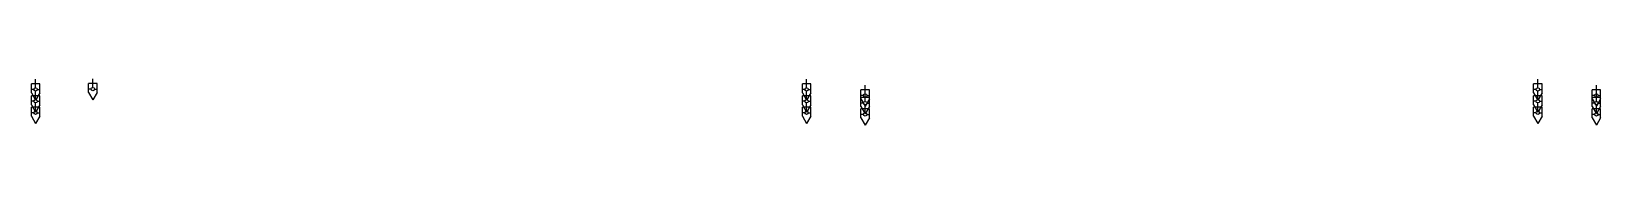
# Model space of a CAD drawing. Header units: inches. Extents: x -250485 to 735580, y -140410 to 288049.
# Drawn here: x 65300 to 72587, y 222631 to 222847 of the extents above; entities that cross this region are included whole.
import ezdxf

# ---------------------------------------------------------------- set-up
doc = ezdxf.new("R2010")
doc.units = ezdxf.units.IN
doc.header["$MEASUREMENT"] = 0
doc.layers.get('0').update_dxf_attribs({"lineweight": 0})
doc.layers.add('DIM', color=7, linetype='Continuous', lineweight=0)

# ---------------------------------------------------------------- blocks, each defined once
blk = doc.blocks.new('vbg')
at = {"color": 6, "lineweight": 25, "ltscale": 25}
for p, q in [((-160209.7, -17546.7), (-160249.7, -17546.7)), ((-160185.7, -17527.1), (-160227.5, -17527.1)), ((-160227.5, -17527.1), (-160227.5, -17566.2)), ((-160185.7, -17566.2), (-160227.5, -17566.2)), ((-160201.9, -17538.8), (-160201.9, -17527.1)), ((-160201.9, -17554.5), (-160201.9, -17566.2)), ((-160185.7, -17527.1), (-160151.6, -17546.7)), ((-160185.7, -17566.2), (-160151.6, -17546.7))]:
    blk.add_line(p, q, dxfattribs=at)
blk.add_circle((-160201.9, -17546.7), 7.81, dxfattribs=at)

msp = doc.modelspace()

# ---------------------------------------------------------------- block references
at = {"layer": 'DIM', "xscale": 0.9989594172802754, "yscale": 0.9989594172802754, "zscale": 0.9989594172746421, "rotation": 270}
for p in [(82847.8, 62761.8), (83113.6, 62763.8), (86427.9, 62761.8), (89823.5, 62761.8), (82847.8, 62706.8), (86427.9, 62706.8), (86699.9, 62733.8), (86699.9, 62698.8), (89823.5, 62706.8), (90095.5, 62733.8), (90095.5, 62698.8), (82847.8, 62653.8), (86427.9, 62653.8), (86699.9, 62645.8), (89823.5, 62653.8), (90095.5, 62645.8)]:
    msp.add_blockref('vbg', p, dxfattribs=at)

doc.saveas('drawing.dxf')
